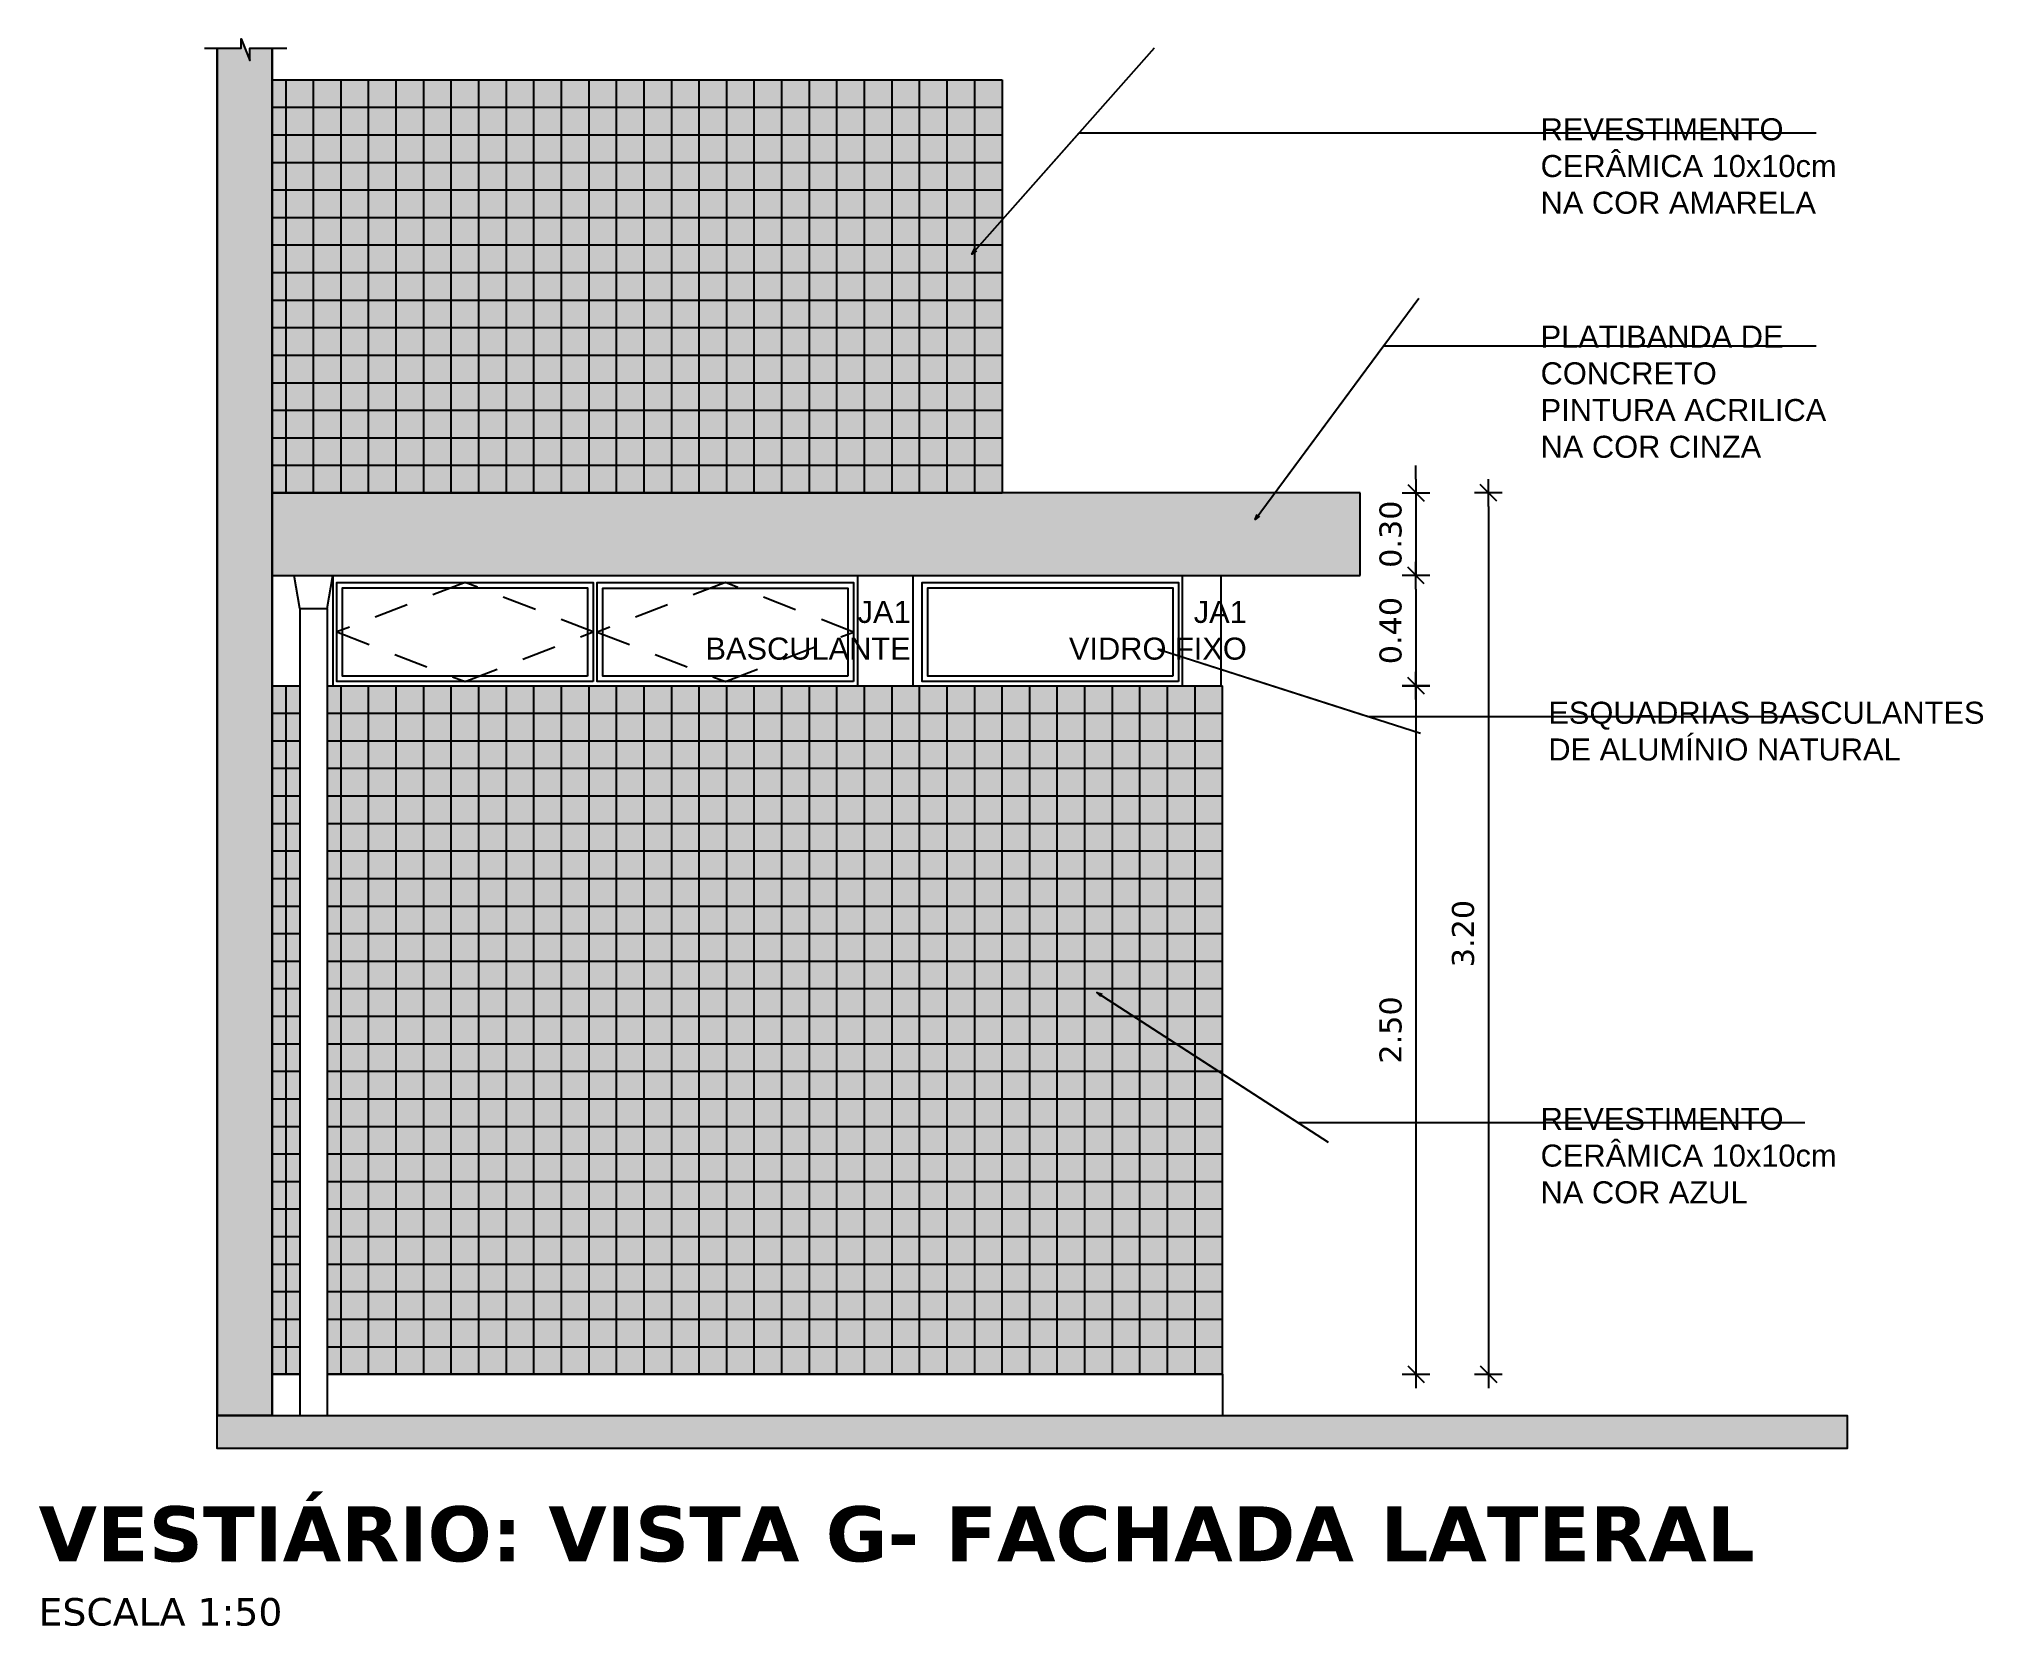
# Model space of a CAD drawing. Header units: inches. Extents: x -64 to 509, y -100 to 268.
# Drawn here: x 19.11 to 26.17, y 30.86 to 36.62 of the extents above; entities that cross this region are included whole.
import ezdxf

# ---------------------------------------------------------------- set-up
doc = ezdxf.new("R2010")
doc.units = ezdxf.units.IN
doc.header["$MEASUREMENT"] = 0
doc.header["$PDMODE"] = 35
doc.linetypes.add('HIDDEN2', pattern=[0.1875, 0.125, -0.0625])
doc.linetypes.add('TRAÇO-2PTOS_P', pattern=[0.625, 0.25, -0.125, 0, -0.125, 0, -0.125])
for name, color, linetype in [('0_COR', 1, 'Continuous'), ('ALVENARIA', 4, 'Continuous'), ('ARQ-ALV-PROJEÇÃO', 8, 'TRAÇO-2PTOS_P'), ('ARQ-ALV-VISTA1', 1, 'Continuous'), ('ARQ-ALV-VISTA2', 2, 'Continuous'), ('ARQ-CTA-1_050', 1, 'Continuous'), ('ARQ-ESQ-VISTA1', 2, 'Continuous'), ('ARQ-HTC', 9, 'Continuous'), ('ARQ-SMB-1_050', 1, 'Continuous'), ('ARQ_REBOCO', 4, 'Continuous'), ('COTA', 1, 'Continuous'), ('HACHURA', 1, 'Continuous'), ('VISTA1', 1, 'Continuous'), ('VISTA2', 3, 'Continuous')]:
    doc.layers.add(name, color=color, linetype=linetype)
doc.layers.add('FO-Pilares', color=4, linetype='Continuous', lineweight=30)
doc.styles.add('FNDE Texto Cota 0050', font='verdana.ttf', dxfattribs={"height": 0.08})
doc.styles.add('ROMANS', font='arial.ttf')
doc.styles.get("Standard").update_dxf_attribs({"font": 'verdana.ttf'})
doc.dimstyles.new('COTA 50', dxfattribs={"dimtxt": 0.08, "dimasz": 0.02, "dimexe": 0.1, "dimexo": 0.2, "dimgap": 0.025, "dimtad": 1, "dimrnd": 0.01, "dimzin": 4, "dimdsep": 46, "dimtxsty": 'ROMANS', "dimblk": 'ARCHTICK', "dimcen": 0.2, "dimclrd": 1, "dimclrt": 1, "dimadec": 0, "dimazin": 0, "dimtfac": 1.777778, "dimtix": 1, "dimtmove": 2, "dimatfit": 3, "dimldrblk": 'ARCHTICK', "dimfxl": 0.25, "dimfxlon": 1, "dimtolj": 1, "dimtzin": 0, "dimarcsym": 0})
doc.dimstyles.new('FNDE 1-0050', dxfattribs={"dimscale": 5, "dimtxt": 0.08, "dimasz": 0.01, "dimexe": 0.15, "dimexo": 0.15, "dimgap": 0.01, "dimtad": 1, "dimzin": 1, "dimdsep": 46, "dimtxsty": 'FNDE Texto Cota 0050', "dimblk": 'tic', "dimcen": 0.015, "dimdle": 0.15, "dimse1": 1, "dimse2": 1, "dimclrd": 251, "dimclre": 251, "dimclrt": 256, "dimaunit": 1, "dimadec": 3, "dimazin": 0, "dimtfac": 1, "dimtix": 1, "dimtmove": 2, "dimatfit": 3, "dimldrblk": 'tic', "dimfxl": 0.15, "dimtvp": 1, "dimtolj": 1, "dimtzin": 0, "dimarcsym": 0})

msp = doc.modelspace()

# ---------------------------------------------------------------- texts
at = {"layer": 'COTA', "char_height": 0.08, "style": 'ROMANS'}
for s, insert, width, attachment_point in [('REVESTIMENTO\\PCERÂMICA 10x10cm \\PNA COR AMARELA', (24.5663, 36.3305), 1.365309, 1), ('PLATIBANDA DE CONCRETO\\PPINTURA ACRILICA NA COR CINZA', (24.5663, 35.5779), 1.182391, 1), ('JA1\\PBASCULANTE', (22.2795, 34.5783), 1.365309, 3), ('JA1\\PVIDRO FIXO', (23.4996, 34.5783), 1.365309, 3), ('ESQUADRIAS BASCULANTES  \\PDE ALUMÍNIO NATURAL  ', (24.5943, 34.2122), 1.731598, 1), ('REVESTIMENTO\\PCERÂMICA 10x10cm \\PNA COR AZUL', (24.5663, 32.7377), 1.365309, 1)]:
    msp.add_mtext(s, dxfattribs=dict(at, insert=insert, width=width, attachment_point=attachment_point))
at = {"layer": 'HACHURA', "insert": (19.1133, 31.2913), "char_height": 0.2, "attachment_point": 1}
msp.add_mtext('{\\fVerdana|b1|i0|c0|p34;VESTIÁRIO: VISTA G- FACHADA LATERAL\\P\\fVerdana|b0|i0|c0|p34;\\H0.5x;ESCALA 1:50}', dxfattribs=at)

# ---------------------------------------------------------------- blocks, each defined once
blk = doc.blocks.new('_ArchTick')
at = {"color": 0, "linetype": 'ByBlock', "const_width": 0.15}
blk.add_lwpolyline([(-0.5, -0.5), (0.5, 0.5)], dxfattribs=at)
blk = doc.blocks.new('tic')
at = {"color": 251}
for p, q in [((-1, 0), (1, 0)), ((0, -1), (0, 1))]:
    blk.add_line(p, q, dxfattribs=at)
blk.add_line((-0.6, -0.6), (0.6, 0.6))
blk = doc.blocks.new('*D552')
at = {"layer": 'ARQ-CTA-1_050', "color": 251, "lineweight": -2, "transparency": 16777216}
for p, q in [((24.1137, 35.0204), (24.1137, 35.0704)), ((24.1137, 34.9704), (24.1137, 34.6704)), ((24.1137, 34.6204), (24.1137, 34.5704))]:
    blk.add_line(p, q, dxfattribs=at)
at = {"layer": 'DEFPOINTS', "color": 0, "transparency": 16777216}
for p in [(23.9117, 34.9704), (23.9117, 34.6704), (24.1137, 34.6704)]:
    blk.add_point(p, dxfattribs=at)
at = {"layer": 'ARQ-CTA-1_050', "color": 251, "lineweight": -2, "transparency": 16777216, "xscale": 0.05, "yscale": 0.05, "zscale": 0.05}
for p, rotation in [((24.1137, 34.9704), 270), ((24.1137, 34.6704), 90)]:
    blk.add_blockref('tic', p, dxfattribs=dict(at, rotation=rotation))
at = {"layer": 'ARQ-CTA-1_050', "transparency": 16777216, "insert": (24.022, 34.8204), "char_height": 0.08, "attachment_point": 5, "rotation": 90, "style": 'FNDE Texto Cota 0050'}
blk.add_mtext('\\A1;0.30', dxfattribs=at)
blk = doc.blocks.new('*D553')
at = {"layer": 'ARQ-CTA-1_050', "color": 251, "lineweight": -2, "transparency": 16777216}
blk.add_line((24.1137, 34.6204), (24.1137, 34.3204), dxfattribs=at)
at = {"layer": 'DEFPOINTS', "color": 0, "transparency": 16777216}
for p in [(23.9117, 34.6704), (23.4067, 34.2704), (24.1137, 34.2704)]:
    blk.add_point(p, dxfattribs=at)
at = {"layer": 'ARQ-CTA-1_050', "color": 251, "lineweight": -2, "transparency": 16777216, "xscale": 0.05, "yscale": 0.05, "zscale": 0.05}
for p, rotation in [((24.1137, 34.6704), 90), ((24.1137, 34.2704), 270)]:
    blk.add_blockref('tic', p, dxfattribs=dict(at, rotation=rotation))
at = {"layer": 'ARQ-CTA-1_050', "transparency": 16777216, "insert": (24.022, 34.4704), "char_height": 0.08, "attachment_point": 5, "rotation": 90, "style": 'FNDE Texto Cota 0050'}
blk.add_mtext('\\A1;0.40', dxfattribs=at)
blk = doc.blocks.new('*D550')
at = {"layer": 'ARQ-CTA-1_050', "color": 251, "lineweight": -2, "transparency": 16777216}
blk.add_line((24.1137, 34.2204), (24.1137, 31.8204), dxfattribs=at)
at = {"layer": 'DEFPOINTS', "color": 0, "transparency": 16777216}
for p in [(23.7263, 34.2704), (23.7263, 31.7704), (24.1137, 31.7704)]:
    blk.add_point(p, dxfattribs=at)
at = {"layer": 'ARQ-CTA-1_050', "color": 251, "lineweight": -2, "transparency": 16777216, "xscale": 0.05, "yscale": 0.05, "zscale": 0.05}
for p, rotation in [((24.1137, 34.2704), 90), ((24.1137, 31.7704), 270)]:
    blk.add_blockref('tic', p, dxfattribs=dict(at, rotation=rotation))
at = {"layer": 'ARQ-CTA-1_050', "transparency": 16777216, "insert": (24.022, 33.0204), "char_height": 0.08, "attachment_point": 5, "rotation": 90, "style": 'FNDE Texto Cota 0050'}
blk.add_mtext('\\A1;2.50', dxfattribs=at)
blk = doc.blocks.new('*D551')
at = {"layer": 'ARQ-CTA-1_050', "color": 251, "lineweight": -2, "transparency": 16777216}
blk.add_line((24.3768, 34.9204), (24.3768, 31.8204), dxfattribs=at)
at = {"layer": 'DEFPOINTS', "color": 0, "transparency": 16777216}
for p in [(24.1637, 34.9704), (24.1637, 31.7704), (24.3768, 31.7704)]:
    blk.add_point(p, dxfattribs=at)
at = {"layer": 'ARQ-CTA-1_050', "color": 251, "lineweight": -2, "transparency": 16777216, "xscale": 0.05, "yscale": 0.05, "zscale": 0.05}
for p, rotation in [((24.3768, 34.9704), 90), ((24.3768, 31.7704), 270)]:
    blk.add_blockref('tic', p, dxfattribs=dict(at, rotation=rotation))
at = {"layer": 'ARQ-CTA-1_050', "transparency": 16777216, "insert": (24.2851, 33.3704), "char_height": 0.08, "attachment_point": 5, "rotation": 90, "style": 'FNDE Texto Cota 0050'}
blk.add_mtext('\\A1;3.20', dxfattribs=at)

# ---------------------------------------------------------------- dimensions: what is measured, and where the dimension line sits
at = {"layer": 'ARQ-CTA-1_050'}
for base, p1, p2, picture, middle in [((24.1137, 34.6704), (23.9117, 34.9704), (23.9117, 34.6704), '*D552', (24.022, 34.8204)), ((24.3768, 31.7704), (24.1637, 34.9704), (24.1637, 31.7704), '*D551', (24.2851, 33.3704)), ((24.1137, 34.2704), (23.9117, 34.6704), (23.4067, 34.2704), '*D553', (24.022, 34.4704)), ((24.1137, 31.7704), (23.7263, 34.2704), (23.7263, 31.7704), '*D550', (24.022, 33.0204))]:
    dim = msp.add_linear_dim(base=base, p1=p1, p2=p2, angle=90, dimstyle='FNDE 1-0050', dxfattribs=at)
    dim.commit()
    dim.dimension.update_dxf_attribs({"geometry": picture, "text_midpoint": middle})

# ---------------------------------------------------------------- hatches: boundary and pattern name
at = {"layer": '0_COR'}
for color, points in [(50, [(19.9617, 36.4704), (22.6117, 36.4704), (22.6117, 34.9704), (19.9617, 34.9704)]), (255, [(23.9117, 34.9704), (19.9617, 34.9704), (19.9617, 34.6704), (23.9117, 34.6704)])]:
    msp.add_hatch(color=color, dxfattribs=at).paths.add_polyline_path(points)
h = msp.add_hatch(color=140, dxfattribs=at)
h.paths.add_polyline_path([(20.0617, 31.7704), (20.0617, 34.2704), (19.9617, 34.2704), (19.9617, 31.7704)])
h.paths.add_polyline_path([(20.1617, 34.2704), (20.1617, 31.7704), (23.4117, 31.7704), (23.4117, 34.2704)])
at = {"layer": 'ALVENARIA'}
h = msp.add_hatch(dxfattribs=at)
h.set_pattern_fill('_USER', color=1, scale=0.1, style=0, double=1, pattern_type=0)
h.set_pattern_definition([(180, (22.61172, 36.47037), (0, 0.1), []), (90, (22.61172, 36.47037), (0.1, 6e-18), [])])
h.paths.add_polyline_path([(19.9617, 36.4704), (22.6117, 36.4704), (22.6117, 34.9704), (19.9617, 34.9704)])
at = {"layer": 'ARQ-ALV-VISTA1'}
h = msp.add_hatch(color=2, dxfattribs=at)
h.dxf.hatch_style = 1
h.paths.add_polyline_path([(19.9617, 36.585), (19.8801, 36.585), (19.8801, 36.5403), (19.8495, 36.6187), (19.8495, 36.585), (19.7617, 36.585), (19.7617, 32.1579), (19.7617, 31.6204), (19.8617, 31.6204), (19.9617, 31.6204), (19.9617, 32.1579)])
at = {"layer": 'ARQ-HTC'}
h = msp.add_hatch(color=256, dxfattribs=at)
h.dxf.hatch_style = 1
h.paths.add_polyline_path([(19.7617, 31.6204), (19.7617, 31.5004), (25.6797, 31.5004), (25.6797, 31.6204)])
at = {"layer": 'HACHURA'}
h = msp.add_hatch(dxfattribs=at)
h.set_pattern_fill('_USER', color=2, scale=0.1, style=0, double=1, pattern_type=0)
h.set_pattern_definition([(7e-15, (23.41172, 31.77037), (0, 0.1), []), (90, (23.41172, 31.77037), (-0.1, 6e-18), [])])
h.paths.add_polyline_path([(20.0617, 31.7704), (20.0617, 34.2704), (19.9617, 34.2704), (19.9617, 31.7704)])
h.paths.add_polyline_path([(20.1617, 34.2704), (20.1617, 31.7704), (23.4117, 31.7704), (23.4117, 34.2704)])

# ---------------------------------------------------------------- linework, layer by layer
at = {"color": 2}
msp.add_line((19.9617, 36.4704), (22.6117, 36.4704), dxfattribs=at)
at = {"color": 2, "ltscale": 10}
msp.add_line((22.6117, 36.4704), (22.6117, 34.9704), dxfattribs=at)
at = {"layer": 'ARQ-ALV-PROJEÇÃO', "linetype": 'HIDDEN2'}
for points in [[(21.1267, 34.4654), (20.6617, 34.6454), (20.1967, 34.4654), (20.6617, 34.2854)], [(22.0717, 34.465), (21.6067, 34.645), (21.1417, 34.465), (21.6067, 34.285)]]:
    msp.add_lwpolyline(points, close=True, dxfattribs=at)
at = {"layer": 'ARQ-ALV-VISTA1'}
for p, q in [((23.2667, 34.2704), (23.2667, 34.6704)), ((23.4067, 34.2704), (23.4067, 34.6704))]:
    msp.add_line(p, q, dxfattribs=at)
at = {"layer": 'ARQ-ALV-VISTA1', "color": 3}
msp.add_lwpolyline([(19.7617, 31.6204), (25.6797, 31.6204), (25.6797, 31.5004), (19.7617, 31.5004)], close=True, dxfattribs=at)
at = {"layer": 'ARQ-ALV-VISTA2'}
for p, q in [((20.0617, 34.5504), (20.0417, 34.6704)), ((20.1617, 34.5504), (20.1817, 34.6704)), ((20.0617, 34.5504), (20.0617, 31.6204)), ((20.0617, 34.5504), (20.1617, 34.5504)), ((20.1617, 34.5504), (20.1617, 31.6204))]:
    msp.add_line(p, q, dxfattribs=at)
at = {"layer": 'ARQ-CTA-1_050'}
msp.add_line((20.1817, 34.6704), (20.1817, 34.2704), dxfattribs=at)
msp.add_lwpolyline([(19.7154, 36.585), (19.8495, 36.585), (19.8495, 36.6187), (19.8801, 36.5403), (19.8801, 36.585), (20.0151, 36.585)], dxfattribs=at)
at = {"layer": 'ARQ-ESQ-VISTA1'}
for p, q in [((22.0867, 34.6704), (22.0867, 34.2704)), ((22.2867, 34.6704), (22.2867, 34.2704))]:
    msp.add_line(p, q, dxfattribs=at)
at = {"layer": 'ARQ_REBOCO', "ltscale": 10}
msp.add_line((19.7617, 36.585), (19.7617, 31.7704), dxfattribs=at)
at = {"layer": 'FO-Pilares'}
msp.add_lwpolyline([(19.9617, 36.585), (19.9617, 32.1579), (19.9617, 31.6204), (19.8617, 31.6204), (19.7617, 31.6204), (19.7617, 32.1579), (19.7617, 36.585)], dxfattribs=at)
at = {"layer": 'VISTA1'}
for points in [[(21.1267, 34.2854), (20.1967, 34.2854), (20.1967, 34.6454), (21.1267, 34.6454)], [(21.1067, 34.3054), (20.2167, 34.3054), (20.2167, 34.6254), (21.1067, 34.6254)], [(22.0717, 34.285), (21.1417, 34.285), (21.1417, 34.645), (22.0717, 34.645)], [(22.0517, 34.305), (21.1617, 34.305), (21.1617, 34.625), (22.0517, 34.625)], [(23.2517, 34.2854), (22.3217, 34.2854), (22.3217, 34.6454), (23.2517, 34.6454)], [(23.2317, 34.3054), (22.3417, 34.3054), (22.3417, 34.6254), (23.2317, 34.6254)]]:
    msp.add_lwpolyline(points, close=True, dxfattribs=at)
at = {"layer": 'VISTA2'}
for p, q in [((23.9117, 34.9704), (19.9617, 34.9704)), ((23.9117, 34.6704), (23.9117, 34.9704)), ((19.9617, 34.6704), (23.9117, 34.6704)), ((19.9617, 34.2704), (20.0617, 34.2704)), ((20.1617, 34.2704), (23.4117, 34.2704)), ((23.4117, 31.7704), (23.4117, 34.2704)), ((20.0617, 31.7704), (19.9617, 31.7704)), ((23.4117, 31.7704), (20.1617, 31.7704)), ((23.4117, 31.7704), (23.4117, 31.6204))]:
    msp.add_line(p, q, dxfattribs=at)

msp.set_redraw_order([(e.dxf.handle, doc.entitydb.next_handle()) for e in msp.query("TEXT MTEXT ATTDEF DIMENSION ARC_DIMENSION")])  # texts and dimensions are drawn at this point

# ---------------------------------------------------------------- leaders
at = {"layer": 'ARQ-SMB-1_050', "annotation_type": 0, "has_hookline": 1, "hookline_direction": 1, "horizontal_direction": (-1, 0, 0)}
for points in [[(22.5013, 35.8375), (22.8916, 36.2777), (24.5413, 36.2777)], [(23.5301, 34.8732), (23.9962, 35.5041), (24.5413, 35.5041)], [(23.178, 34.4028), (23.9407, 34.1584), (24.5413, 34.1584)], [(22.9555, 33.1566), (23.6847, 32.6849), (24.501, 32.6849)]]:
    msp.add_leader(points, dimstyle='COTA 50', override={"dimldrblk": 'Open30'}, dxfattribs=at)

doc.saveas('drawing.dxf')
